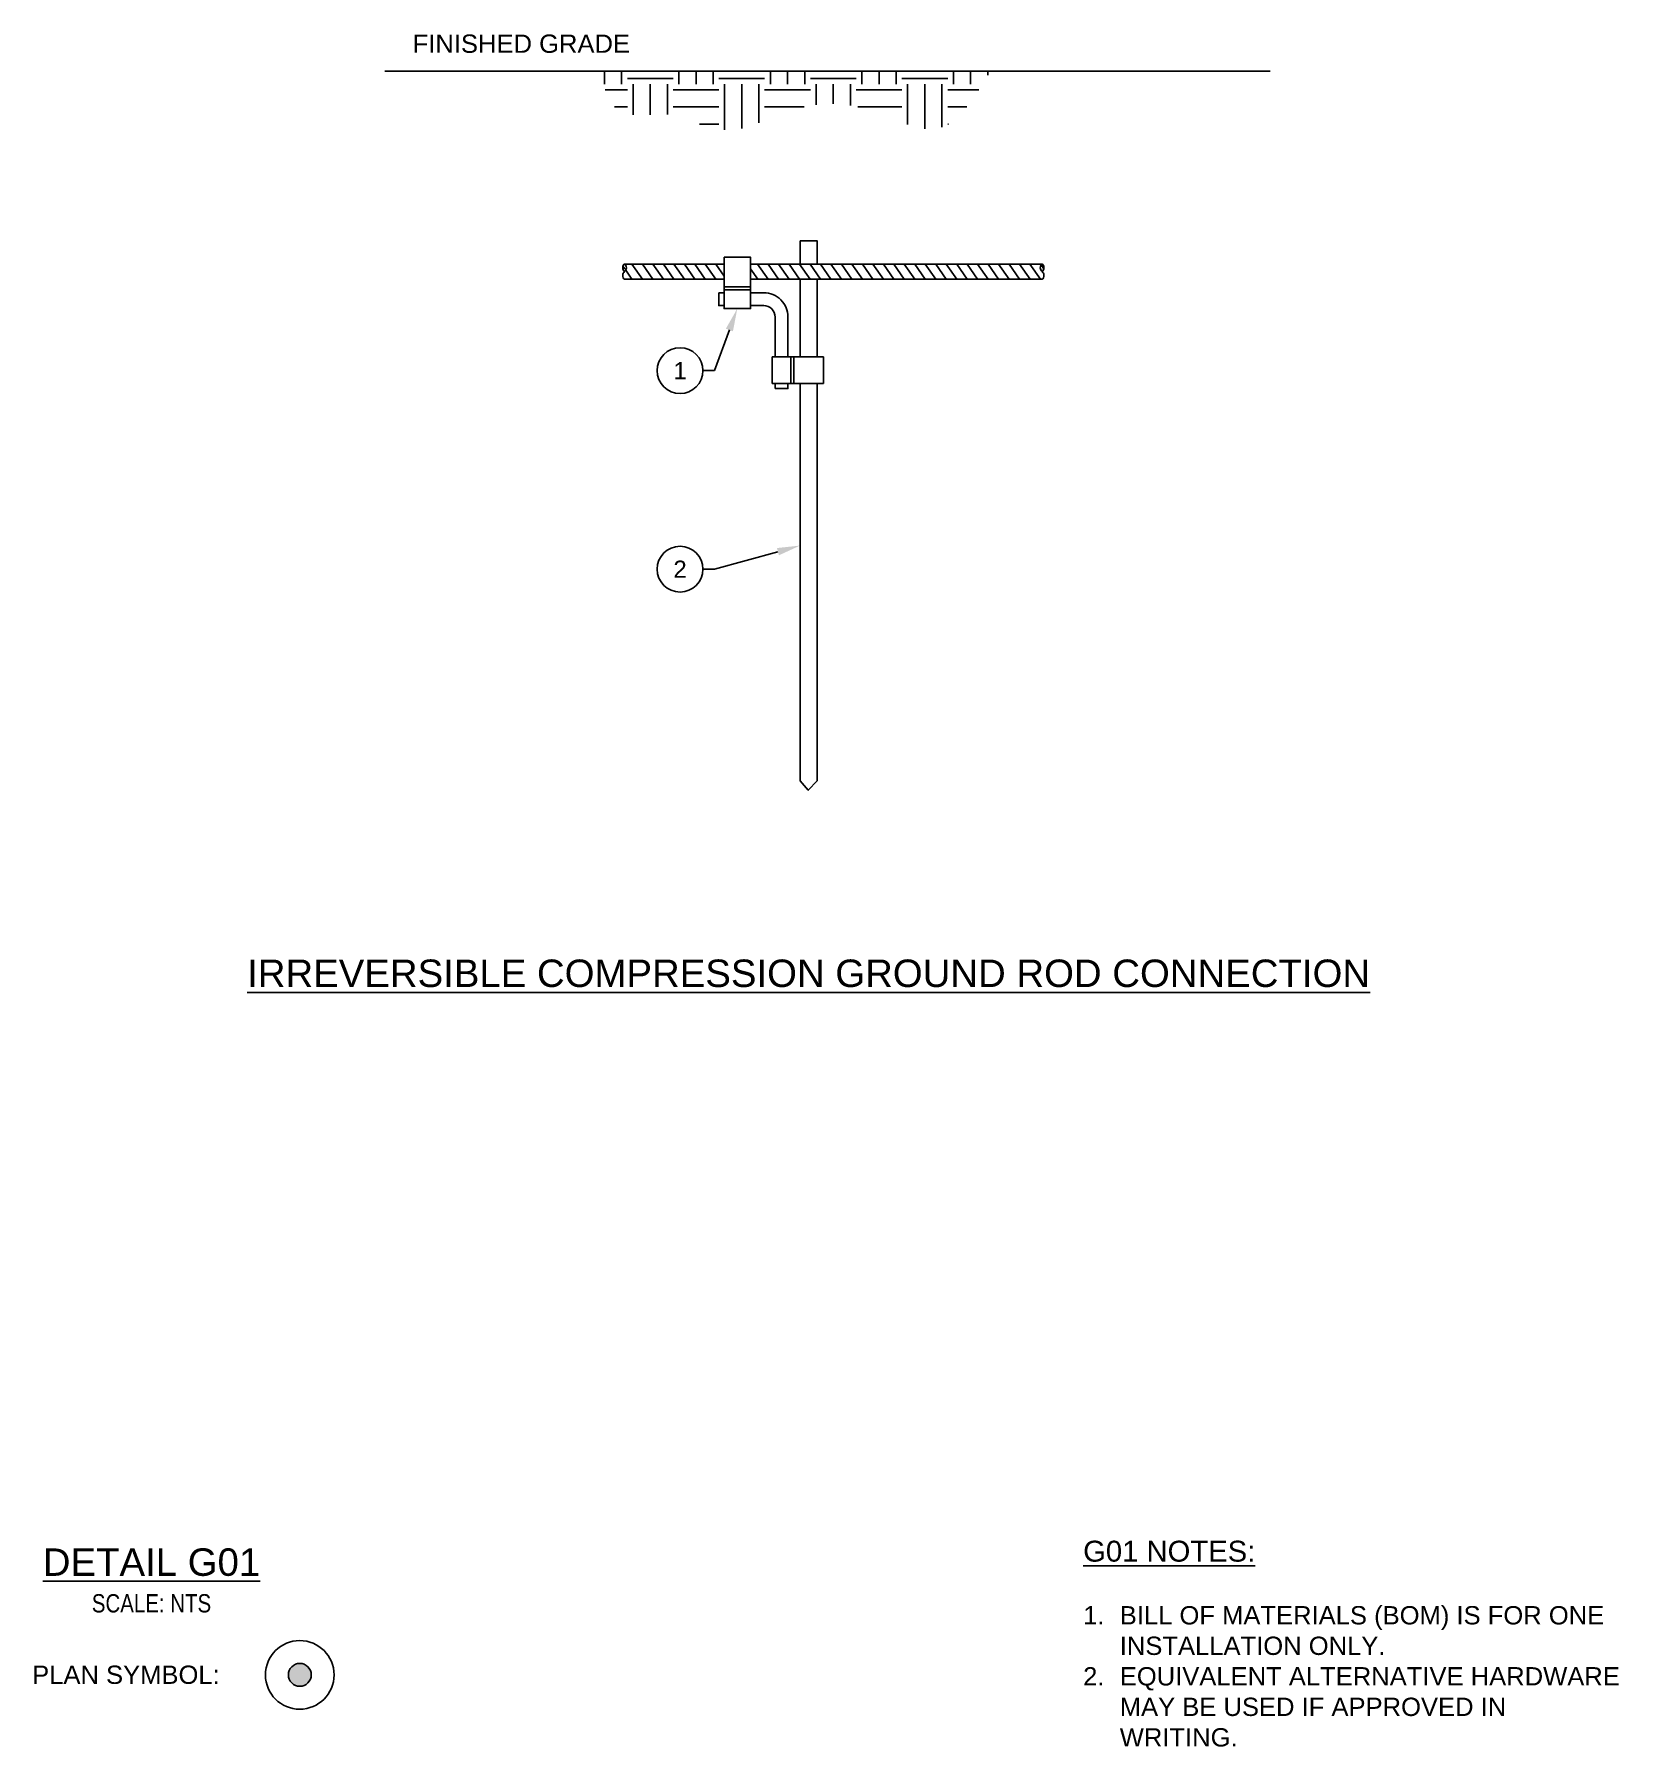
# Model space of a CAD drawing. Header units: feet. Extents: x 1 to 71.2, y 0 to 37.2.
# Drawn here: x 62.55 to 71.21, y 27.82 to 37.18 of the extents above; entities that cross this region are included whole.
import ezdxf
from ezdxf import colors
from ezdxf.entities.mleader import LeaderData, LeaderLine
from ezdxf.enums import TextEntityAlignment as Align
from ezdxf.math import Vec2, Vec3

# ---------------------------------------------------------------- set-up
doc = ezdxf.new("R2010")
doc.units = ezdxf.units.FT
doc.header["$MEASUREMENT"] = 0
doc.layers.add('E-DETL', color=7, linetype='Continuous')
doc.layers.add('G-ANNO-TEXT', color=1, linetype='Continuous')
doc.styles.add('NEI-A', font='arial.ttf')
doc.styles.get("Standard").update_dxf_attribs({"font": 'arial.ttf'})
pattern_1 = [(125, (-15.639616, -21.3273), (-0.03839775, -0.026886395), [])]

msp = doc.modelspace()

# ---------------------------------------------------------------- texts
at = {"layer": 'G-ANNO-TEXT', "style": 'NEI-A'}
for s, width, gutter_width, insert, char_height, attachment_point in [('FINISHED GRADE', 1.2804074, 0.54688, (64.61883, 37.17688), 0.1, 1), ('{\\LIRREVERSIBLE COMPRESSION GROUND ROD CONNECTION}', 7.6502379, 0.54688, (66.78182, 31.97184), 0.15, 8), ('{\\H0.6x;\\LDETAIL G01\\l\\P\\H0.66667x;\\W0.8;SCALE: NTS}', 2.1770987, 0.54688, (63.192, 28.73176), 0.25, 5), ('{\\H1.1429x;\\LG01 NOTES:}\\P\\P\\pi-0.2,l0.2,t0.2;1.^IBILL OF MATERIALS (BOM) IS FOR ONE INSTALLATION ONLY.\\P2.^IEQUIVALENT ALTERNATIVE HARDWARE MAY BE USED IF APPROVED IN WRITING.', 2.9798647, 0.9375, (68.28183, 28.94934), 0.1, 1)]:
    msp.add_mtext_dynamic_manual_height_columns(s, width=width, gutter_width=gutter_width, heights=[0], dxfattribs=dict(at, insert=insert, char_height=char_height, attachment_point=attachment_point))

# ---------------------------------------------------------------- blocks, each defined once
blk = doc.blocks.new('_TagCircle')
at = {"color": 0, "linetype": 'ByBlock', "lineweight": -2, "transparency": 16777216}
blk.add_circle((0, 0), 0.125, dxfattribs=at)
at = {"color": 0, "transparency": 16777216, "style": 'NEI-A'}
blk.add_attdef('TAGNUMBER', text='', height=0.09375, dxfattribs=at).set_placement((0, -0.046875), align=Align.CENTER)
blk = doc.blocks.new('COMPRESSION_GROUND_ROD')
at = {"layer": 'E-DETL', "linetype": 'Continuous'}
h = blk.add_hatch(dxfattribs=at)
h.set_pattern_fill('ANSI31', color=3, scale=0.375, angle=80)
h.set_pattern_definition(pattern_1)
edge = h.paths.add_edge_path()
edge.add_line((-0.4615, -0.2082), (-0.4615, -0.1264))
edge.add_line((-0.4615, -0.1264), (-1.0037, -0.1264))
edge.add_spline(control_points=[(-1.0052, -0.1673), (-1.0103, -0.1615), (-1.0206, -0.1498), (-1.0052, -0.1148), (-0.9899, -0.1498), (-1.0001, -0.1615), (-1.0052, -0.1673), (-1.0103, -0.1732), (-1.0206, -0.1849), (-1.0103, -0.2082), (-1.0052, -0.2082)], knot_values=[0.13714, 0.13714, 0.13714, 0.13714, 0.159997, 0.182854, 0.20571, 0.228567, 0.228567, 0.228567, 0.251424, 0.27428, 0.27428, 0.27428, 0.27428], degree=3, periodic=0)
edge.add_line((-1.0052, -0.2082), (-0.4615, -0.2082))
h = blk.add_hatch(dxfattribs=at)
h.set_pattern_fill('ANSI31', color=3, scale=0.375, angle=80)
h.set_pattern_definition(pattern_1)
edge = h.paths.add_edge_path()
edge.add_spline(control_points=[(1.2755, -0.2082), (1.2806, -0.2082), (1.2908, -0.1849), (1.2806, -0.1732), (1.2755, -0.1673), (1.2704, -0.1615), (1.2602, -0.1498), (1.2755, -0.1148), (1.2908, -0.1498), (1.2806, -0.1615), (1.2755, -0.1673)], knot_values=[0.13714, 0.13714, 0.13714, 0.13714, 0.159997, 0.182854, 0.182854, 0.182854, 0.205711, 0.228567, 0.251424, 0.27428, 0.27428, 0.27428, 0.27428], degree=3, periodic=0)
edge.add_line((1.255, -0.1264), (0.0469, -0.1264))
edge.add_line((0.0469, -0.1264), (0.0469, -0.1264))
edge.add_line((0.0469, -0.1264), (-0.0469, -0.1264))
edge.add_line((-0.0469, -0.1264), (-0.3171, -0.1264))
edge.add_line((-0.3171, -0.1264), (-0.3171, -0.2082))
edge.add_line((-0.3171, -0.2082), (1.2755, -0.2082))
at = {"layer": 'E-DETL', "color": 7, "linetype": 'Continuous'}
for points in [[(-0.0469, 0), (0.0469, 0), (0.0469, -0.1264), (-0.0469, -0.1264)], [(-0.0469, -0.2082), (0.0469, -0.2082), (0.0469, -0.6334), (-0.0469, -0.6334)], [(-0.0469, -0.7778), (0.0469, -0.7778), (0.0469, -2.9487), (-0.0022, -3), (-0.0469, -2.9493)]]:
    blk.add_lwpolyline(points, close=True, dxfattribs=at)
at = {"layer": 'E-DETL', "color": 4, "linetype": 'Continuous'}
for points in [[(-0.4615, -0.0887), (-0.3171, -0.0887), (-0.3171, -0.3689), (-0.4615, -0.3689)], [(-0.4904, -0.283), (-0.4615, -0.283), (-0.4615, -0.353), (-0.4904, -0.353)], [(-0.1989, -0.6334), (0.0813, -0.6334), (0.0813, -0.7778), (-0.1989, -0.7778)], [(-0.1829, -0.8067), (-0.1129, -0.8067), (-0.1129, -0.7778), (-0.1829, -0.7778)]]:
    blk.add_lwpolyline(points, close=True, dxfattribs=at)
at = {"layer": 'E-DETL', "color": 3, "linetype": 'Continuous'}
for points in [[(-1.0052, -0.1264), (-0.4615, -0.1264)], [(-0.3171, -0.1264), (1.2755, -0.1264)], [(-1.0052, -0.2082), (-0.4615, -0.2082)], [(-0.3171, -0.2082), (1.2755, -0.2082)]]:
    blk.add_lwpolyline(points, dxfattribs=at)
at = {"layer": 'E-DETL', "color": 4, "linetype": 'Continuous'}
for points in [[(-0.4615, -0.2513), (-0.3171, -0.2513)], [(-0.4615, -0.267), (-0.3171, -0.267)], [(-0.097, -0.6334), (-0.097, -0.7776)], [(-0.0813, -0.6334), (-0.0813, -0.7778)]]:
    blk.add_lwpolyline(points, dxfattribs=at)
for points in [[(-0.3171, -0.283), (-0.2454, -0.283, -0.414214), (-0.1129, -0.4155), (-0.1129, -0.6334)], [(-0.3171, -0.353), (-0.2454, -0.353, -0.414214), (-0.1829, -0.4155), (-0.1829, -0.6334)]]:
    blk.add_lwpolyline(points, format="xyb", dxfattribs=at)
at = {"layer": 'E-DETL', "color": 3, "linetype": 'Continuous'}
for points in [[(-1.0052, -0.2082), (-1.0103, -0.2082), (-1.0206, -0.1849), (-1.0103, -0.1732), (-1.0052, -0.1673), (-1.0001, -0.1615), (-0.9899, -0.1498), (-1.0052, -0.1148), (-1.0206, -0.1498), (-1.0103, -0.1615), (-1.0052, -0.1673)], [(1.2755, -0.2082), (1.2806, -0.2082), (1.2908, -0.1849), (1.2806, -0.1732), (1.2755, -0.1673), (1.2704, -0.1615), (1.2602, -0.1498), (1.2755, -0.1148), (1.2908, -0.1498), (1.2806, -0.1615), (1.2755, -0.1673)]]:
    blk.add_open_spline(points, degree=3, knots=[0.1371404, 0.1371404, 0.1371404, 0.1371404, 0.1599971, 0.1828539, 0.1828539, 0.1828539, 0.2057106, 0.2285673, 0.2514241, 0.2742805, 0.2742805, 0.2742805, 0.2742805], dxfattribs=at)
blk = doc.blocks.new('PLAN_SYMBOL-GROUND_ROD_CONNECTION')
at = {"linetype": 'Continuous'}
h = blk.add_hatch(color=256, dxfattribs=at)
edge = h.paths.add_edge_path()
edge.add_arc((0.3125, 0), 0.0625, 0, 360)
for radius in [0.1875, 0.0625]:
    blk.add_circle((0.3125, 0), radius, dxfattribs=at)
at = {"insert": (-0.125, 0), "char_height": 0.1, "attachment_point": 6, "style": 'NEI-A'}
blk.add_mtext_dynamic_manual_height_columns('PLAN SYMBOL:', width=1.152841, gutter_width=0.5469, heights=[0], dxfattribs=at)

# ---------------------------------------------------------------- hatches: boundary and pattern name
at = {"layer": 'E-DETL', "linetype": 'Continuous'}
h = msp.add_hatch(dxfattribs=at)
h.set_pattern_fill('EARTH', color=9)
h.set_pattern_definition([(0, (50.79149, 15.43728), (0.25, 0.25), [0.25, -0.25]), (0, (50.79149, 15.53103), (0.25, 0.25), [0.25, -0.25]), (0, (50.79149, 15.62478), (0.25, 0.25), [0.25, -0.25]), (90, (50.82274, 15.65603), (-0.25, 0.25), [0.25, -0.25]), (90, (50.91649, 15.65603), (-0.25, 0.25), [0.25, -0.25]), (90, (51.01024, 15.65603), (-0.25, 0.25), [0.25, -0.25])])
edge = h.paths.add_edge_path()
edge.add_spline(control_points=[(65.63977, 36.97688), (65.66376, 36.88798), (65.71989, 36.67994), (66.04403, 36.78424), (66.33221, 36.579), (66.68789, 36.8059), (67.09821, 36.81012), (67.5227, 36.55137), (67.68812, 36.83161), (67.77388, 36.97688)], knot_values=[0, 0, 0, 0, 1.9119156, 4.4740748, 6.2060645, 9.8403195, 12.9950926, 16.1687235, 19.5849505, 19.5849505, 19.5849505, 19.5849505], degree=3, periodic=0)
edge.add_line((67.77388, 36.97688), (65.63977, 36.97688))

# ---------------------------------------------------------------- linework, layer by layer
at = {"layer": 'E-DETL', "color": 4, "linetype": 'Continuous'}
msp.add_lwpolyline([(64.46617, 36.97688), (69.30314, 36.97688)], dxfattribs=at)

# ---------------------------------------------------------------- block references
at = {"layer": 'E-DETL'}
msp.add_blockref('COMPRESSION_GROUND_ROD', (66.78182, 36.04914), dxfattribs=at)
at = {"layer": 'G-ANNO-TEXT'}
msp.add_blockref('PLAN_SYMBOL-GROUND_ROD_CONNECTION', (63.68964, 28.21661), dxfattribs=at)

msp.set_redraw_order([(e.dxf.handle, doc.entitydb.next_handle()) for e in msp.query("TEXT MTEXT ATTDEF DIMENSION ARC_DIMENSION")])  # texts and dimensions are drawn at this point

# ---------------------------------------------------------------- leaders
at = {"layer": 'G-ANNO-TEXT'}
ml = msp.add_multileader_block('Standard', dxfattribs=at)
ml.set_content('_TagCircle', color=256)
ml.set_attribute('TAGNUMBER', '1', width=0)
ml.set_leader_properties()
ml.build(insert=Vec2(0, 0))
ml.multileader.update_dxf_attribs({"dogleg_length": 0.0625, "arrow_head_size": 0.125})
ctx = ml.context
ctx.base_point, ctx.char_height, ctx.arrow_head_size, ctx.landing_gap_size, ctx.plane_origin = Vec3(65.95468, 35.34092), 0.1, 0.125, 0.0625, Vec3(66.61382, 33.76651)
notes = []
notes.append((ctx, [(1, (1, 1, 0), (66.26718, 35.34092), (-1, 0), 0.0625, [(0, [(66.3925, 35.6802)], 0, [])])]))
ctx.block.insert = Vec3(66.07968, 35.34092)
ml = msp.add_multileader_block('Standard', dxfattribs=at)
ml.set_content('_TagCircle', color=256)
ml.set_attribute('TAGNUMBER', '2', width=0)
ml.set_leader_properties()
ml.build(insert=Vec2(0, 0))
ml.multileader.update_dxf_attribs({"dogleg_length": 0.0625, "arrow_head_size": 0.125})
ctx = ml.context
ctx.base_point, ctx.char_height, ctx.arrow_head_size, ctx.landing_gap_size, ctx.plane_origin = Vec3(65.95468, 34.25637), 0.1, 0.125, 0.0625, Vec3(66.61382, 32.71515)
notes.append((ctx, [(1, (1, 1, 0), (66.26718, 34.25637), (-1, 0), 0.0625, [(0, [(66.73494, 34.38514)], 0, [])])]))
ctx.block.insert = Vec3(66.07968, 34.25637)
for ctx, leaders in notes:
    for number, flags, end, landing, length, lines in leaders:
        leader = LeaderData()
        leader.index, (leader.has_last_leader_line, leader.has_dogleg_vector, leader.attachment_direction) = number, flags
        leader.last_leader_point, leader.dogleg_vector, leader.dogleg_length = Vec3(end), Vec3(landing), length
        for number, points, colour, breaks in lines:
            line = LeaderLine()
            line.index, line.vertices, line.color, line.breaks = number, Vec3.list(points), colors.encode_raw_color(colour), breaks
            leader.lines.append(line)
        ctx.leaders.append(leader)

doc.saveas('drawing.dxf')
